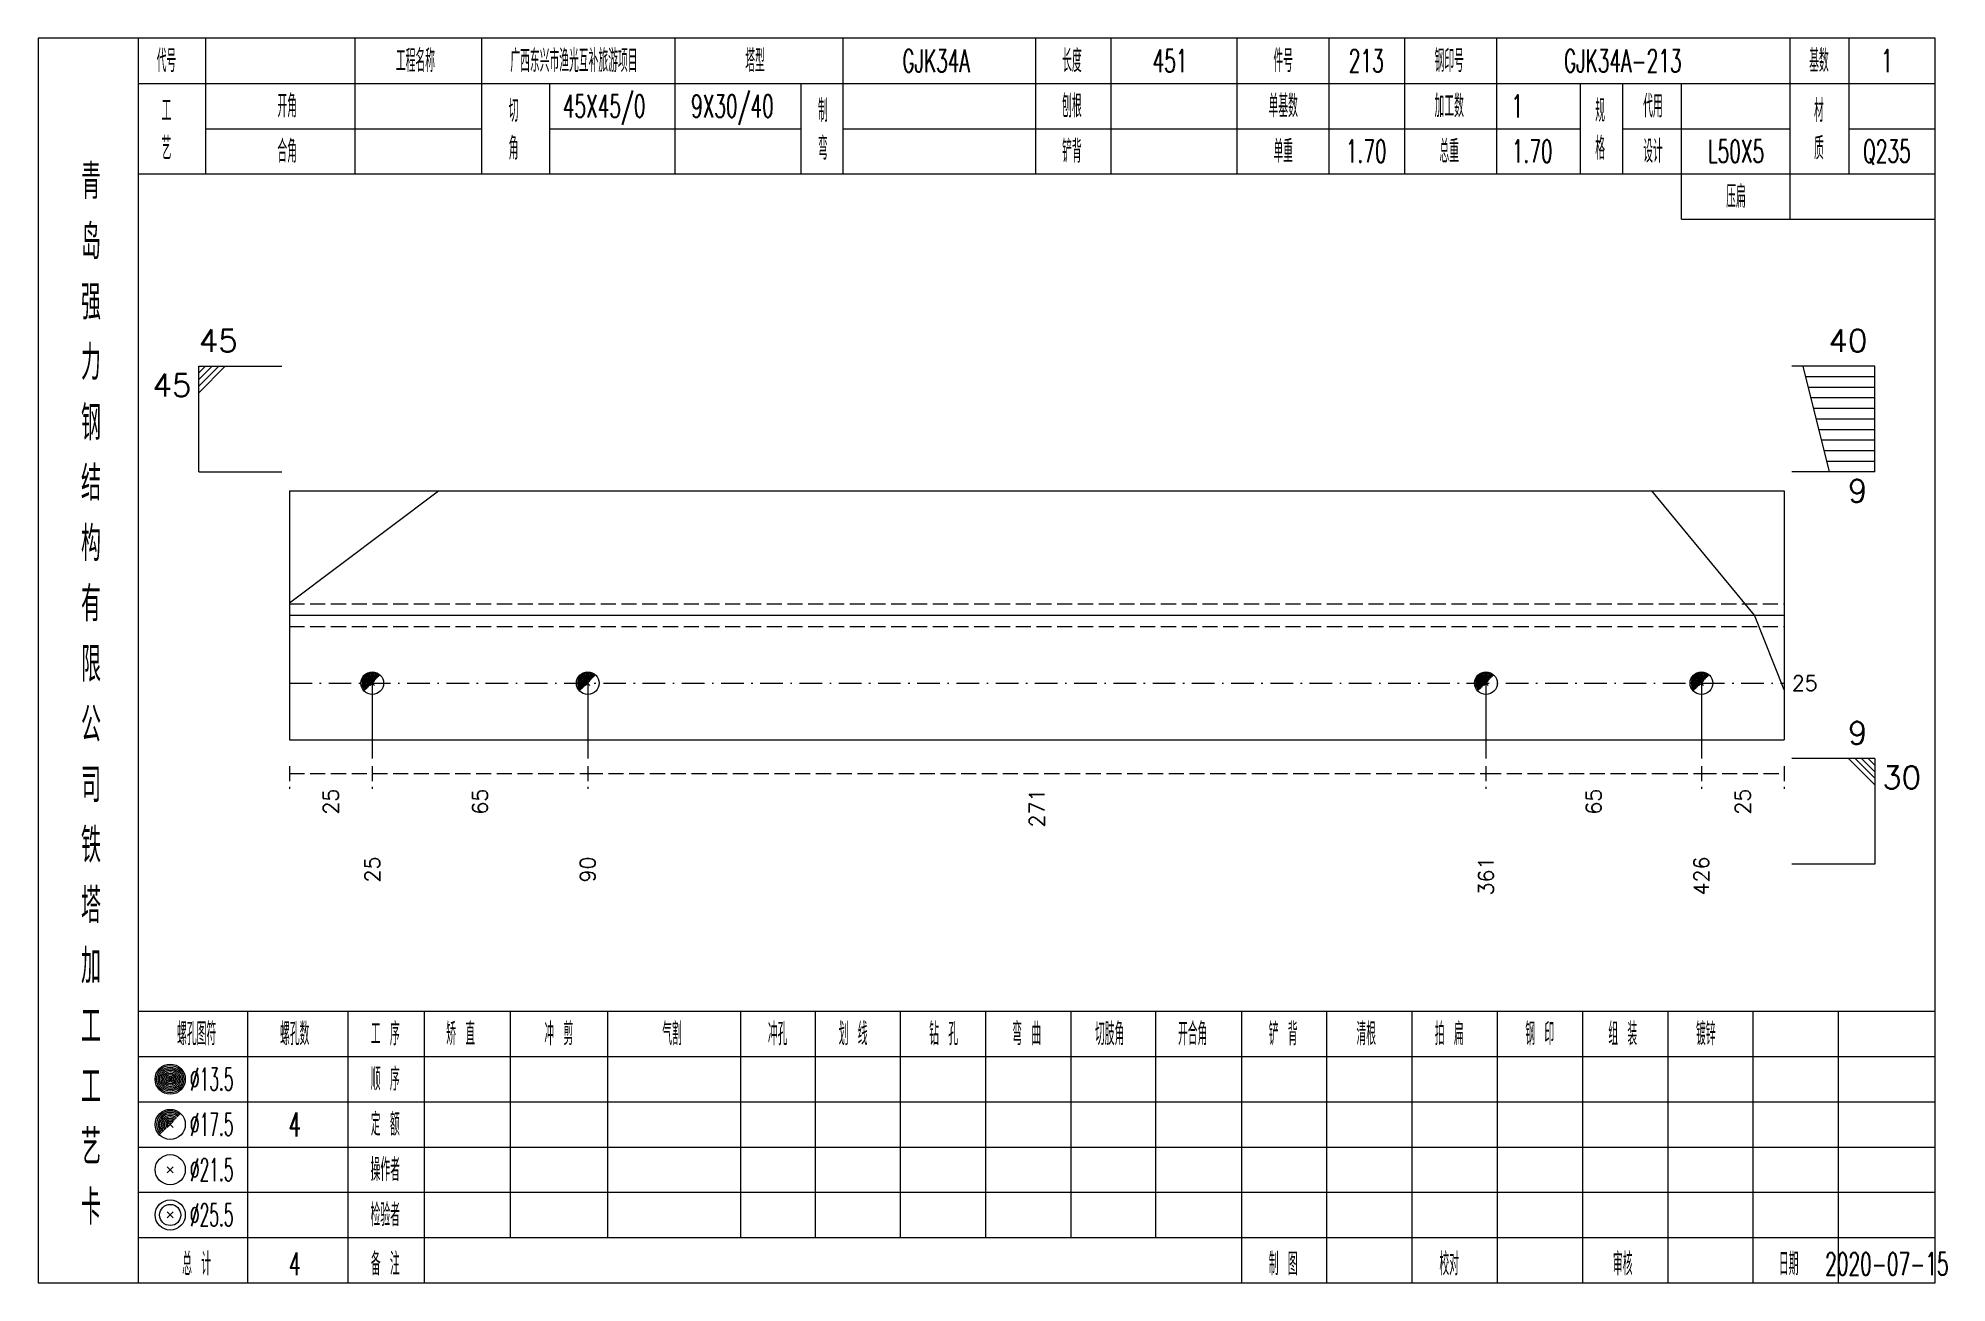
# Model space of a CAD drawing. Extents: x 0 to 2606, y -377 to 6479.
# Drawn here: x 1045.6 to 1298.5, y 6125 to 6290 of the extents above; entities that cross this region are included whole.
import ezdxf
from ezdxf.enums import TextEntityAlignment as Align

# ---------------------------------------------------------------- set-up
doc = ezdxf.new("R2010")
doc.units = 0
doc.header["$MEASUREMENT"] = 0
doc.linetypes.add('一点画线', pattern=[5.2, 3, -1, 0.2, -1])
doc.linetypes.add('虚线', pattern=[2.75, 2, -0.75])
doc.layers.get('0').update_dxf_attribs({"linetype": 'CONTINUOUS', "lineweight": 25})
doc.layers.add('1', color=7, linetype='CONTINUOUS', lineweight=25)
doc.layers.add('4', color=7, linetype='CONTINUOUS', lineweight=25)
doc.styles.get("Standard").update_dxf_attribs({"font": 'simplex.shx', "width": 0.7, "height": 3, "bigfont": 'gbhzfs.shx'})

msp = doc.modelspace()

# ---------------------------------------------------------------- texts
at = {"color": 7, "linetype": 'Continuous', "lineweight": 13}
msp.add_text('45', height=3, dxfattribs=at).set_placement((1066.9, 6247.5), align=Align.BOTTOM_LEFT)
for s, p in [('40', (1288, 6247.5)), ('9', (1288, 6195.5))]:
    msp.add_text(s, height=3, dxfattribs=at).set_placement(p, align=Align.BOTTOM_RIGHT)
for s, p in [('45', (1065.9, 6245.5)), ('9', (1288, 6231.5))]:
    msp.add_text(s, height=3, dxfattribs=at).set_placement(p, align=Align.TOP_RIGHT)
msp.add_text('25', height=2, dxfattribs=at).set_placement((1278, 6204.5), align=Align.MIDDLE_LEFT)
msp.add_text('30', height=3, dxfattribs=at).set_placement((1290, 6193.5), align=Align.TOP_LEFT)
at = {"color": 8, "linetype": 'Continuous', "lineweight": 9}
for s, p in [('25', (1084.39, 6190.5)), ('65', (1104.16, 6190.5)), ('271', (1177.95, 6190.5)), ('65', (1251.74, 6190.5)), ('25', (1271.51, 6190.5))]:
    msp.add_text(s, height=2, rotation=90, dxfattribs=at).set_placement(p, align=Align.MIDDLE_RIGHT)
at = {"layer": '1', "color": 7, "linetype": 'Continuous', "lineweight": 13}
for s, p in [('25', (1089.88, 6181.5)), ('90', (1118.43, 6181.5)), ('361', (1237.47, 6181.5)), ('426', (1266.02, 6181.5))]:
    msp.add_text(s, height=2, rotation=90, dxfattribs=at).set_placement(p, align=Align.MIDDLE_RIGHT)
at = {"layer": '4', "color": 1, "linetype": 'Continuous', "lineweight": 13}
for s, height, width, p in [('代号', 3, 0.6, (1062.6, 6287)), ('工程名称', 3, 0.6, (1095.6, 6287)), ('广西东兴市渔光互补旅游项目', 3, 0.6, (1116.6, 6287)), ('塔型', 3, 0.6, (1140.6, 6287)), ('GJK34A', 3, 0.6, (1164.6, 6287)), ('长度', 3, 0.6, (1182.6, 6287)), ('451', 3, 0.6, (1195.6, 6287)), ('件号', 3, 0.6, (1210.6, 6287)), ('213', 3, 0.6, (1221.6, 6287)), ('钢印号', 3, 0.6, (1232.6, 6287)), ('GJK34A-213', 3, 0.6, (1255.6, 6287)), ('基数', 3, 0.6, (1281.6, 6287)), ('1', 3, 0.6, (1290.6, 6287)), ('工', 3, 0.6, (1062.6, 6280.4)), ('开角', 3, 0.6, (1078.6, 6281)), ('切', 3, 0.6, (1108.6, 6280.4)), ('45X45/0', 3, 0.6, (1120.6, 6281)), ('9X30/40', 3, 0.6, (1137.6, 6281)), ('制', 3, 0.6, (1149.6, 6280.4)), ('刨根', 3, 0.6, (1182.6, 6281)), ('单基数', 3, 0.6, (1210.6, 6281)), ('加工数', 3, 0.6, (1232.6, 6281)), ('1', 3, 0.6, (1241.6, 6281)), ('规', 3, 0.6, (1252.6, 6280.4)), ('代用', 3, 0.6, (1259.6, 6281)), ('材', 3, 0.6, (1281.6, 6280.4)), ('艺', 3, 0.6, (1062.6, 6275.4)), ('合角', 3, 0.6, (1078.6, 6275)), ('角', 3, 0.6, (1108.6, 6275.4)), ('弯', 3, 0.6, (1149.6, 6275.4)), ('铲背', 3, 0.6, (1182.6, 6275)), ('单重', 3, 0.6, (1210.6, 6275)), ('1.70', 3, 0.6, (1221.6, 6275)), ('总重', 3, 0.6, (1232.6, 6275)), ('1.70', 3, 0.6, (1243.6, 6275)), ('格', 3, 0.6, (1252.6, 6275.4)), ('设计', 3, 0.6, (1259.6, 6275)), ('L50X5', 3, 0.6, (1270.6, 6275)), ('质', 3, 0.6, (1281.6, 6275.4)), ('Q235', 3, 0.6, (1290.6, 6275)), ('青', 4.6, 0.8, (1052.6, 6271)), ('压扁', 3, 0.6, (1270.6, 6269)), ('岛', 4.6, 0.8, (1052.6, 6263)), ('强', 4.6, 0.8, (1052.6, 6255)), ('力', 4.6, 0.8, (1052.6, 6247)), ('钢', 4.6, 0.8, (1052.6, 6239)), ('结', 4.6, 0.8, (1052.6, 6231)), ('构', 4.6, 0.8, (1052.6, 6223)), ('有', 4.6, 0.8, (1052.6, 6215)), ('限', 4.6, 0.8, (1052.6, 6207)), ('公', 4.6, 0.8, (1052.6, 6199)), ('司', 4.6, 0.8, (1052.6, 6191)), ('铁', 4.6, 0.8, (1052.6, 6183)), ('塔', 4.6, 0.8, (1052.6, 6175)), ('加', 4.6, 0.8, (1052.6, 6167)), ('工', 4.6, 0.8, (1052.6, 6159)), ('螺孔图符', 3, 0.6, (1066.6, 6158)), ('螺孔数', 3, 0.6, (1079.6, 6158)), ('工 序', 3, 0.6, (1091.6, 6158)), ('矫 直', 3, 0.6, (1101.6, 6158)), ('冲 剪', 3, 0.6, (1114.6, 6158)), ('气割', 3, 0.6, (1129.6, 6158)), ('冲孔', 3, 0.6, (1143.6, 6158)), ('划 线', 3, 0.6, (1153.6, 6158)), ('钻 孔', 3, 0.6, (1165.6, 6158)), ('弯 曲', 3, 0.6, (1176.6, 6158)), ('切肢角', 3, 0.6, (1187.6, 6158)), ('开合角', 3, 0.6, (1198.6, 6158)), ('铲 背', 3, 0.6, (1210.6, 6158)), ('清根', 3, 0.6, (1221.6, 6158)), ('拍 扁', 3, 0.6, (1232.6, 6158)), ('钢 印', 3, 0.6, (1244.6, 6158)), ('组 装', 3, 0.6, (1255.6, 6158)), ('镀锌', 3, 0.6, (1266.6, 6158)), ('工', 4.6, 0.8, (1052.6, 6151)), ('%%C13.5', 3, 0.5, (1068.6, 6152)), ('顺 序', 3, 0.6, (1091.6, 6152)), ('%%C17.5', 3, 0.5, (1068.6, 6146)), ('4', 3.2, 0.6, (1079.6, 6146)), ('定 额', 3, 0.6, (1091.6, 6146)), ('艺', 4.6, 0.8, (1052.6, 6143)), ('操作者', 3, 0.6, (1091.6, 6140)), ('%%C21.5', 3, 0.5, (1068.6, 6140)), ('卡', 4.6, 0.8, (1052.6, 6135)), ('%%C25.5', 3, 0.5, (1068.6, 6134)), ('检验者', 3, 0.6, (1091.6, 6134)), ('总 计', 3, 0.6, (1066.6, 6127.5)), ('4', 3, 0.6, (1079.6, 6127.5)), ('备 注', 3, 0.6, (1091.6, 6127.5)), ('制 图', 3, 0.6, (1210.6, 6127.5)), ('校对', 3, 0.6, (1232.6, 6127.5)), ('审核', 3, 0.6, (1255.6, 6127.5)), ('日期', 3, 0.6, (1277.6, 6127.5)), ('2020-07-15', 3, 0.6, (1290.6, 6127.5))]:
    msp.add_text(s, height=height, dxfattribs=dict(at, width=width)).set_placement(p, align=Align.MIDDLE_CENTER)

# ---------------------------------------------------------------- linework, layer by layer
at = {"color": 7, "linetype": 'Continuous', "lineweight": 13}
for p, q in [((1066.9, 6246.5), (1077.9, 6246.5)), ((1066.9, 6232.5), (1066.9, 6246.5)), ((1067.78, 6246.5), (1066.9, 6245.62)), ((1068.65, 6246.5), (1066.9, 6244.75)), ((1069.53, 6246.5), (1066.9, 6243.88)), ((1070.4, 6246.5), (1066.9, 6243)), ((1289, 6246.5), (1278, 6246.5)), ((1283, 6232.5), (1279.5, 6246.5)), ((1289, 6232.5), (1289, 6246.5)), ((1289, 6245.1), (1279.85, 6245.1)), ((1289, 6243.7), (1280.2, 6243.7)), ((1289, 6242.3), (1280.55, 6242.3)), ((1289, 6240.9), (1280.9, 6240.9)), ((1289, 6239.5), (1281.25, 6239.5)), ((1289, 6238.1), (1281.6, 6238.1)), ((1289, 6236.7), (1281.95, 6236.7)), ((1289, 6235.3), (1282.3, 6235.3)), ((1289, 6233.9), (1282.65, 6233.9)), ((1066.9, 6232.5), (1077.9, 6232.5)), ((1289, 6232.5), (1278, 6232.5)), ((1078.9, 6215.15), (1098.67, 6230)), ((1273.05, 6213.5), (1259.43, 6230)), ((1277, 6203.6), (1273.05, 6213.5)), ((1089.88, 6204.5), (1089.88, 6194.5)), ((1118.43, 6204.5), (1118.43, 6194.5)), ((1237.47, 6204.5), (1237.47, 6194.5)), ((1266.02, 6204.5), (1266.02, 6194.5)), ((1289, 6194.5), (1278, 6194.5)), ((1285.5, 6194.5), (1289, 6191)), ((1286.38, 6194.5), (1289, 6191.88)), ((1287.25, 6194.5), (1289, 6192.75)), ((1288.12, 6194.5), (1289, 6193.62)), ((1289, 6194.5), (1289, 6180.5)), ((1289, 6180.5), (1278, 6180.5))]:
    msp.add_line(p, q, dxfattribs=at)
at = {"color": 7, "linetype": 'Continuous', "lineweight": 18}
for p, q in [((1078.9, 6230), (1078.9, 6197)), ((1078.9, 6230), (1277, 6230)), ((1277, 6230), (1277, 6197)), ((1078.9, 6213.5), (1277, 6213.5))]:
    msp.add_line(p, q, dxfattribs=at)
at = {"color": 1, "linetype": '虚线', "lineweight": 18}
for p, q in [((1078.9, 6215), (1277, 6215)), ((1078.9, 6212), (1277, 6212))]:
    msp.add_line(p, q, dxfattribs=at)
at = {"color": 3, "linetype": '一点画线', "lineweight": 13}
msp.add_line((1078.9, 6204.5), (1277, 6204.5), dxfattribs=at)
at = {"color": 8, "linetype": '虚线', "lineweight": 9}
for p, q in [((1078.9, 6193.5), (1078.9, 6190.5)), ((1078.9, 6192.5), (1089.88, 6192.5)), ((1089.88, 6193.5), (1089.88, 6190.5)), ((1089.88, 6193.5), (1089.88, 6190.5)), ((1089.88, 6192.5), (1118.43, 6192.5)), ((1118.43, 6193.5), (1118.43, 6190.5)), ((1118.43, 6193.5), (1118.43, 6190.5)), ((1118.43, 6192.5), (1237.47, 6192.5)), ((1237.47, 6193.5), (1237.47, 6190.5)), ((1237.47, 6193.5), (1237.47, 6190.5)), ((1237.47, 6192.5), (1266.02, 6192.5)), ((1266.02, 6193.5), (1266.02, 6190.5)), ((1266.02, 6193.5), (1266.02, 6190.5)), ((1266.02, 6192.5), (1277, 6192.5)), ((1277, 6193.5), (1277, 6190.5))]:
    msp.add_line(p, q, dxfattribs=at)
at = {"layer": '1', "color": 7, "linetype": 'Continuous', "lineweight": 0}
for p, q in [((1089.58, 6204.2), (1090.18, 6204.8)), ((1089.58, 6204.8), (1090.18, 6204.2)), ((1118.13, 6204.2), (1118.73, 6204.8)), ((1118.13, 6204.8), (1118.73, 6204.2)), ((1237.17, 6204.2), (1237.77, 6204.8)), ((1237.17, 6204.8), (1237.77, 6204.2)), ((1265.72, 6204.2), (1266.32, 6204.8)), ((1265.72, 6204.8), (1266.32, 6204.2))]:
    msp.add_line(p, q, dxfattribs=at)
at = {"layer": '1', "color": 7, "linetype": 'Continuous', "lineweight": 18}
msp.add_line((1078.9, 6197), (1277, 6197), dxfattribs=at)
at = {"layer": '1', "color": 7, "linetype": 'Continuous', "lineweight": 13}
for centre in [(1089.88, 6204.5), (1118.43, 6204.5), (1237.47, 6204.5), (1266.02, 6204.5)]:
    msp.add_circle(centre, 1.5, dxfattribs=at)
for centre, radius in [((1089.88, 6204.5), 1.35), ((1089.88, 6204.5), 1.2), ((1089.88, 6204.5), 1.05), ((1089.88, 6204.5), 0.9), ((1089.88, 6204.5), 0.75), ((1089.88, 6204.5), 0.6), ((1089.88, 6204.5), 0.45), ((1089.88, 6204.5), 0.3), ((1118.43, 6204.5), 1.35), ((1118.43, 6204.5), 1.2), ((1118.43, 6204.5), 1.05), ((1118.43, 6204.5), 0.9), ((1118.43, 6204.5), 0.75), ((1118.43, 6204.5), 0.6), ((1118.43, 6204.5), 0.45), ((1118.43, 6204.5), 0.3), ((1237.47, 6204.5), 1.35), ((1237.47, 6204.5), 1.2), ((1237.47, 6204.5), 1.05), ((1237.47, 6204.5), 0.9), ((1237.47, 6204.5), 0.75), ((1237.47, 6204.5), 0.6), ((1237.47, 6204.5), 0.45), ((1237.47, 6204.5), 0.3), ((1266.02, 6204.5), 1.35), ((1266.02, 6204.5), 1.2), ((1266.02, 6204.5), 1.05), ((1266.02, 6204.5), 0.9), ((1266.02, 6204.5), 0.75), ((1266.02, 6204.5), 0.6), ((1266.02, 6204.5), 0.45), ((1266.02, 6204.5), 0.3), ((1089.88, 6204.5), 0.15), ((1118.43, 6204.5), 0.15), ((1237.47, 6204.5), 0.15), ((1266.02, 6204.5), 0.15)]:
    msp.add_arc(centre, radius, 45, 225, dxfattribs=at)
at = {"layer": '4', "color": 1, "linetype": 'Continuous', "lineweight": 18}
for p, q in [((1058.9, 6125), (1058.9, 6290)), ((1067.8, 6272), (1067.8, 6290)), ((1087.6, 6272), (1087.6, 6290)), ((1104.4, 6272), (1104.4, 6290)), ((1130, 6272), (1130, 6290)), ((1152.3, 6272), (1152.3, 6290)), ((1177.8, 6272), (1177.8, 6290)), ((1187.8, 6272), (1187.8, 6290)), ((1204.5, 6272), (1204.5, 6290)), ((1216.7, 6272), (1216.7, 6290)), ((1226.7, 6272), (1226.7, 6290)), ((1238.9, 6272), (1238.9, 6290)), ((1277.8, 6266), (1277.8, 6290)), ((1285.6, 6272), (1285.6, 6290)), ((1058.9, 6284), (1297, 6284)), ((1113.4, 6272), (1113.4, 6284)), ((1146.7, 6272), (1146.7, 6284)), ((1250, 6272), (1250, 6284)), ((1255.6, 6272), (1255.6, 6284)), ((1263.4, 6266), (1263.4, 6284)), ((1067.8, 6278), (1104.4, 6278)), ((1113.4, 6278), (1146.7, 6278)), ((1152.3, 6278), (1250, 6278)), ((1255.6, 6278), (1277.8, 6278)), ((1285.6, 6278), (1297, 6278)), ((1058.9, 6272), (1297, 6272)), ((1263.4, 6266), (1297, 6266)), ((1058.9, 6161), (1297, 6161)), ((1073.4, 6125), (1073.4, 6161)), ((1086.7, 6125), (1086.7, 6161)), ((1096.8, 6125), (1096.8, 6161)), ((1108.2, 6131), (1108.2, 6161)), ((1121.1, 6131), (1121.1, 6161)), ((1138.7, 6131), (1138.7, 6161)), ((1148.6, 6131), (1148.6, 6161)), ((1159.9, 6131), (1159.9, 6161)), ((1171.2, 6131), (1171.2, 6161)), ((1182.5, 6131), (1182.5, 6161)), ((1193.7, 6131), (1193.7, 6161)), ((1205.1, 6131), (1205.1, 6161)), ((1216.4, 6131), (1216.4, 6161)), ((1227.7, 6131), (1227.7, 6161)), ((1239, 6131), (1239, 6161)), ((1250.3, 6131), (1250.3, 6161)), ((1261.6, 6131), (1261.6, 6161)), ((1272.9, 6131), (1272.9, 6161)), ((1284.2, 6131), (1284.2, 6161)), ((1058.9, 6155), (1297, 6155)), ((1058.9, 6149), (1297, 6149)), ((1058.9, 6143), (1297, 6143)), ((1058.9, 6137), (1297, 6137)), ((1058.9, 6131), (1297, 6131)), ((1205.1, 6125), (1205.1, 6131)), ((1216.4, 6125), (1216.4, 6131)), ((1227.7, 6125), (1227.7, 6131)), ((1239, 6125), (1239, 6131)), ((1250.3, 6125), (1250.3, 6131)), ((1261.6, 6125), (1261.6, 6131)), ((1272.9, 6125), (1272.9, 6131)), ((1284.2, 6125), (1284.2, 6131))]:
    msp.add_line(p, q, dxfattribs=at)
at = {"layer": '4', "color": 7, "linetype": 'Continuous', "lineweight": 13}
for p, q in [((1062.9, 6151.8), (1063.3, 6152.2)), ((1063.3, 6151.8), (1062.9, 6152.2)), ((1062.7, 6139.6), (1063.5, 6140.4)), ((1063.5, 6139.6), (1062.7, 6140.4)), ((1062.7, 6133.6), (1063.5, 6134.4)), ((1063.5, 6133.6), (1062.7, 6134.4))]:
    msp.add_line(p, q, dxfattribs=at)
at = {"layer": '4', "color": 7, "linetype": 'Continuous', "lineweight": 0}
for p, q in [((1062.7, 6145.6), (1063.5, 6146.4)), ((1062.7, 6146.4), (1063.5, 6145.6))]:
    msp.add_line(p, q, dxfattribs=at)
at = {"layer": '4', "color": 1, "linetype": 'Continuous', "lineweight": 18}
msp.add_lwpolyline([(1045.6, 6290), (1045.6, 6125), (1297, 6125), (1297, 6290)], close=True, dxfattribs=at)
at = {"layer": '4', "color": 7, "linetype": 'Continuous', "lineweight": 13}
for centre, radius in [((1063.1, 6152), 2), ((1063.1, 6152), 1.8), ((1063.1, 6152), 1.6), ((1063.1, 6152), 1.4), ((1063.1, 6152), 1.2), ((1063.1, 6152), 1), ((1063.1, 6152), 0.8), ((1063.1, 6152), 0.6), ((1063.1, 6152), 0.4), ((1063.1, 6152), 0.2), ((1063.1, 6146), 2), ((1063.1, 6140), 2), ((1063.1, 6134), 2), ((1063.1, 6134), 1.4)]:
    msp.add_circle(centre, radius, dxfattribs=at)
for radius in [1.8, 1.6, 1.4, 1.2, 1, 0.8, 0.6, 0.4, 0.2]:
    msp.add_arc((1063.1, 6146), radius, 45, 225, dxfattribs=at)

msp.set_redraw_order([(e.dxf.handle, doc.entitydb.next_handle()) for e in msp.query("TEXT MTEXT ATTDEF DIMENSION ARC_DIMENSION")])  # texts and dimensions are drawn at this point

doc.saveas('drawing.dxf')
